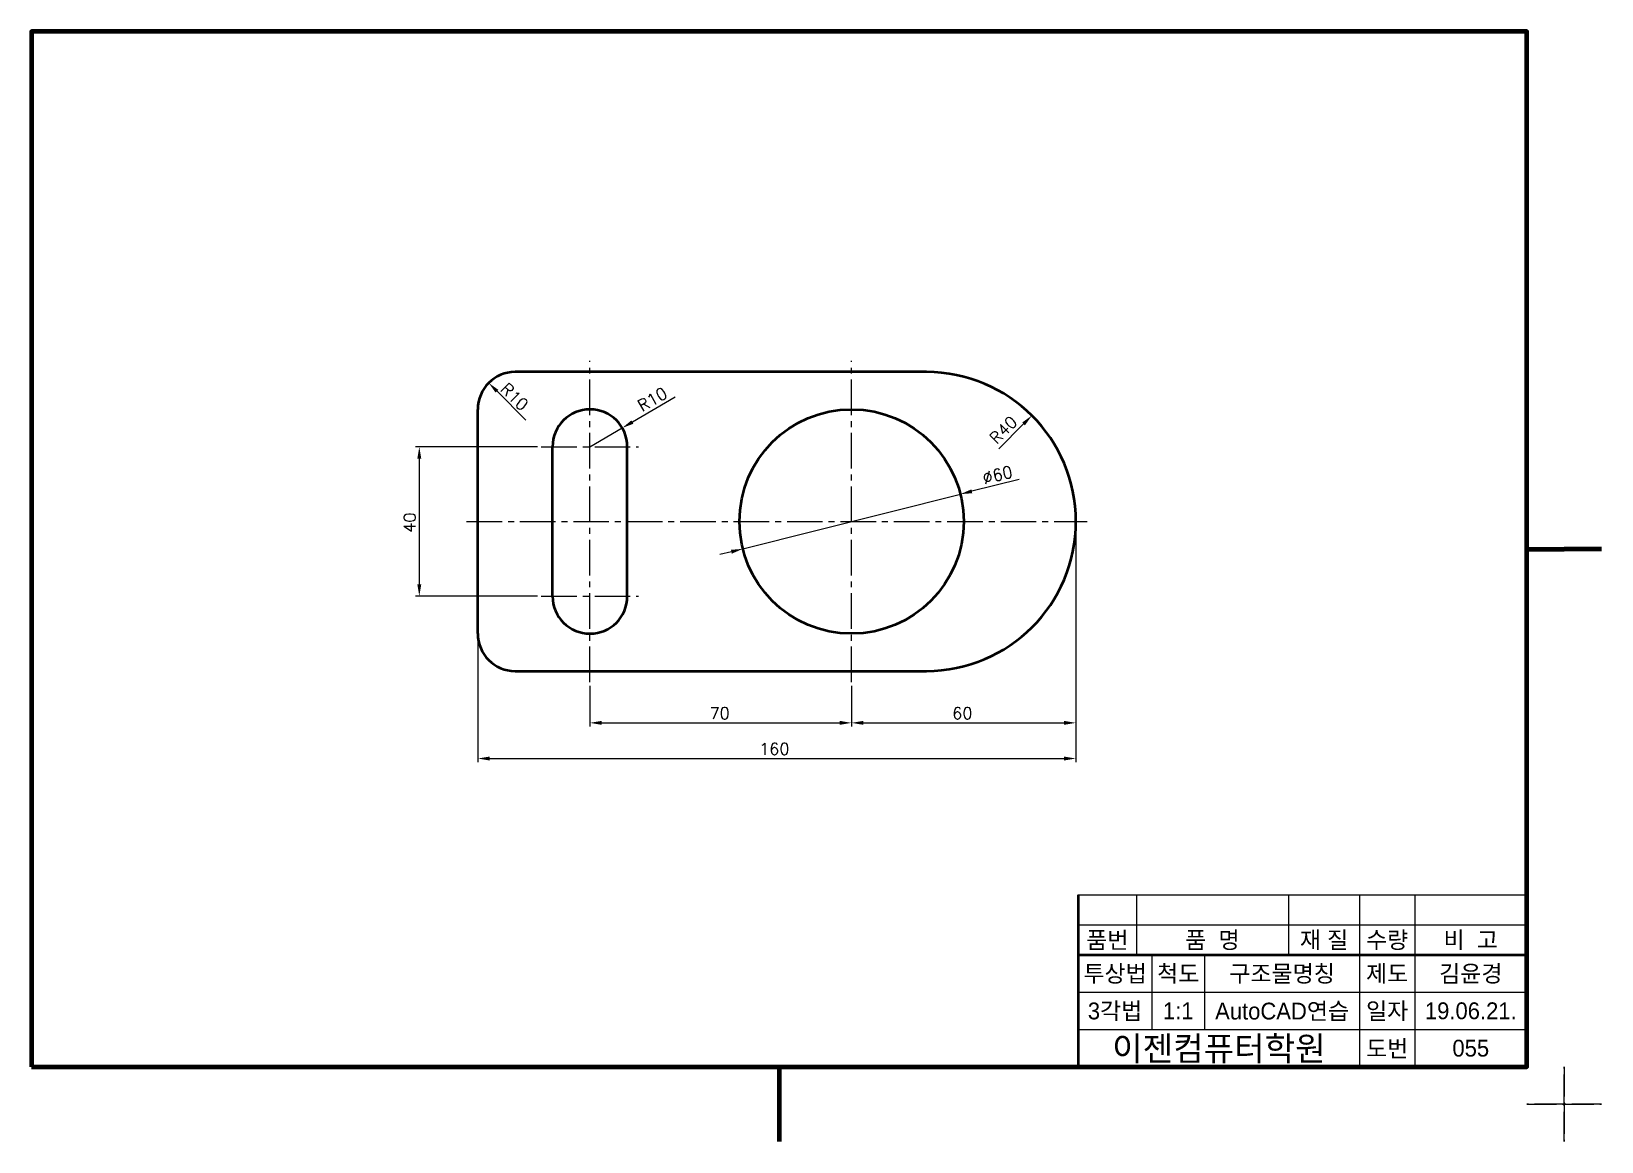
# Model space of a CAD drawing. Header units: millimetres. Extents: x 0 to 4210, y 0 to 2980.
# Drawn here: x 1690 to 2110, y 1475 to 1772 of the extents above; entities that cross this region are included whole.
import ezdxf
from ezdxf.enums import TextEntityAlignment as Align

# ---------------------------------------------------------------- set-up
doc = ezdxf.new("R2010")
doc.units = ezdxf.units.MM
doc.linetypes.add('CENTER2', pattern=[28.575, 19.05, -3.175, 3.175, -3.175])
doc.linetypes.add('PHANTOM2', pattern=[31.75, 15.875, -3.175, 3.175, -3.175, 3.175, -3.175])
for name, color, linetype, lineweight in [('가는선', 1, 'Continuous', 13), ('구분선', 1, 'PHANTOM2', 13), ('문자', 2, 'Continuous', 20), ('외곽선', 4, 'Continuous', 70), ('외형선', 3, 'Continuous', 40), ('중심선', 1, 'CENTER2', 13), ('치수선', 1, 'Continuous', 13)]:
    doc.layers.add(name, color=color, linetype=linetype, lineweight=lineweight)
doc.styles.get("Standard").update_dxf_attribs({"font": 'romans.shx'})
doc.styles.add('한글', font='')
doc.styles.get('한글').set_extended_font_data('Gulim')

msp = doc.modelspace()

# ---------------------------------------------------------------- texts
at = {"layer": '문자', "ltscale": 0.5}
for s, rotation, p in [('R10', 315, (1815.2, 1676.08)), ('R10', 30.147, (1853.32, 1670.14)), ('R40', 45.1167, (1948.19, 1661.36)), ('∅60', 14.1104, (1944.88, 1650.84)), ('40', 90, (1792.76, 1637.89))]:
    msp.add_text(s, height=3.15, rotation=rotation, dxfattribs=at).set_placement(p)
for s, p in [('70', (1871.39, 1588.02)), ('60', (1936.31, 1588.02)), ('160', (1884.66, 1578.48))]:
    msp.add_text(s, height=3.15, dxfattribs=at).set_placement(p)
at = {"layer": '문자', "ltscale": 0.5, "style": '한글'}
for s, height, p in [('품번', 4.5, (1977.79, 1529)), ('품  명', 4.5, (2005.9, 1529)), ('재 질', 4.5, (2035.75, 1529)), ('수량', 4.5, (2052.64, 1529)), ('비  고', 4.5, (2075.01, 1529)), ('투상법', 4.5, (1979.86, 1520)), ('척도', 4.5, (1996.76, 1520)), ('구조물명칭', 4.5, (2024.54, 1520)), ('제도', 4.5, (2052.64, 1520)), ('김윤경', 4.5, (2075.01, 1520)), ('3각법', 4.5, (1979.86, 1510)), ('1:1', 4.5, (1996.76, 1510)), ('AutoCAD연습', 4.5, (2024.54, 1510)), ('일자', 4.5, (2052.64, 1510)), ('19.06.21.', 4.5, (2075.01, 1510)), ('이젠컴퓨터학원', 6.5, (2007.64, 1500)), ('도번', 4.5, (2052.64, 1500)), ('055', 4.5, (2075.01, 1500))]:
    msp.add_text(s, height=height, dxfattribs=at).set_placement(p, align=Align.MIDDLE)

# ---------------------------------------------------------------- linework, layer by layer
at = {"layer": '가는선', "ltscale": 0.5}
for p, q in [((1970, 1541), (2090, 1541)), ((1985.58, 1541), (1985.58, 1525)), ((2026.22, 1541), (2026.22, 1525)), ((2045.27, 1541), (2045.27, 1495)), ((2060.01, 1541), (2060.01, 1495)), ((1970, 1533), (2090, 1533)), ((1989.73, 1525), (1989.73, 1505)), ((2003.8, 1525), (2003.8, 1505)), ((1970, 1515), (2090, 1515)), ((1970, 1505), (2090, 1505))]:
    msp.add_line(p, q, dxfattribs=at)
at = {"layer": '구분선', "ltscale": 0.5}
for points in [[(2090, 1485), (2100, 1485), (2100, 1495)], [(2090, 1485), (2100, 1485), (2100, 1495)], [(2100, 1495), (2100, 1485), (2110, 1485)], [(2100, 1495), (2100, 1485), (2110, 1485)], [(2100, 1495), (2100, 1485), (2110, 1485)], [(2100, 1495), (2100, 1485), (2110, 1485)], [(2100, 1475), (2100, 1485), (2090, 1485)], [(2110, 1485), (2100, 1485), (2100, 1475)], [(2110, 1485), (2100, 1485), (2100, 1475)]]:
    msp.add_lwpolyline(points, dxfattribs=at)
at = {"layer": '외곽선', "ltscale": 0.5}
for p, q in [((2090, 1633.5), (2100, 1633.5)), ((2110, 1633.5), (2100, 1633.5)), ((2110, 1633.5), (2100, 1633.5)), ((2090, 1495), (2090, 1541)), ((1890, 1495), (1890, 1485)), ((1890, 1495), (1890, 1485)), ((1890, 1485), (1890, 1475))]:
    msp.add_line(p, q, dxfattribs=at)
msp.add_lwpolyline([(1690, 1495), (2090, 1495), (2090, 1772), (1690, 1772)], close=True, dxfattribs=at)
at = {"layer": '외형선', "ltscale": 0.5}
for p, q in [((1929.39, 1680.89), (1819.39, 1680.89)), ((1809.39, 1610.89), (1809.39, 1670.89)), ((1829.39, 1620.89), (1829.39, 1660.89)), ((1849.39, 1620.89), (1849.39, 1660.89)), ((1819.39, 1600.89), (1929.39, 1600.89)), ((1970, 1541), (1970, 1533)), ((1970, 1533), (1970, 1525)), ((1970, 1525), (2090, 1525)), ((1970, 1525), (1970, 1505)), ((1970, 1505), (1970, 1495))]:
    msp.add_line(p, q, dxfattribs=at)
msp.add_circle((1909.39, 1640.89), 30, dxfattribs=at)
for centre, radius, start, end in [((1819.39, 1670.89), 10, 90, 180), ((1929.39, 1640.89), 40, 270, 90), ((1839.39, 1660.89), 10, 0, 180), ((1839.39, 1620.89), 10, 180, 0), ((1819.39, 1610.89), 10, 180, 270)]:
    msp.add_arc(centre, radius, start, end, dxfattribs=at)
at = {"layer": '중심선', "ltscale": 0.5}
for p, q in [((1839.39, 1597.89), (1839.39, 1683.89)), ((1909.39, 1597.89), (1909.39, 1683.89)), ((1826.39, 1660.89), (1852.39, 1660.89)), ((1806.39, 1640.89), (1972.39, 1640.89)), ((1826.39, 1620.89), (1852.39, 1620.89))]:
    msp.add_line(p, q, dxfattribs=at)
at = {"layer": '치수선', "ltscale": 0.5}
for p, q in [((1822.29, 1667.98), (1814.54, 1675.73)), ((1862.21, 1674.14), (1850.76, 1667.49)), ((1839.39, 1660.89), (1848.03, 1665.91)), ((1948.73, 1660.31), (1955.39, 1667)), ((1825.39, 1660.89), (1792.76, 1660.89)), ((1793.76, 1657.74), (1793.76, 1624.04)), ((1954.24, 1652.16), (1941.54, 1648.97)), ((1880.29, 1633.57), (1938.48, 1648.2)), ((1969.39, 1639.89), (1969.39, 1586.02)), ((1877.24, 1632.8), (1874.18, 1632.04)), ((1825.39, 1620.89), (1792.76, 1620.89)), ((1809.39, 1609.89), (1809.39, 1576.48)), ((1839.39, 1596.89), (1839.39, 1586.02)), ((1909.39, 1596.89), (1909.39, 1586.02)), ((1842.54, 1587.02), (1906.24, 1587.02)), ((1912.54, 1587.02), (1966.24, 1587.02)), ((1969.39, 1586.02), (1969.39, 1576.48)), ((1812.54, 1577.48), (1966.24, 1577.48))]:
    msp.add_line(p, q, dxfattribs=at)
for points in [[(1814.91, 1676.1), (1814.17, 1675.36), (1812.31, 1677.96)], [(1850.49, 1667.94), (1851.02, 1667.04), (1848.03, 1665.91)], [(1955.02, 1667.37), (1955.76, 1666.62), (1957.61, 1669.23)], [(1793.23, 1657.74), (1794.28, 1657.74), (1793.76, 1660.89)], [(1941.41, 1649.48), (1941.66, 1648.46), (1938.48, 1648.2)], [(1877.11, 1633.31), (1877.36, 1632.29), (1880.29, 1633.57)], [(1793.23, 1624.04), (1794.28, 1624.04), (1793.76, 1620.89)], [(1842.54, 1587.55), (1842.54, 1586.5), (1839.39, 1587.02)], [(1906.24, 1587.55), (1906.24, 1586.5), (1909.39, 1587.02)], [(1912.54, 1587.55), (1912.54, 1586.5), (1909.39, 1587.02)], [(1966.24, 1587.55), (1966.24, 1586.5), (1969.39, 1587.02)], [(1812.54, 1578), (1812.54, 1576.95), (1809.39, 1577.48)], [(1966.24, 1578), (1966.24, 1576.95), (1969.39, 1577.48)]]:
    msp.add_solid(points, dxfattribs=at)

msp.set_redraw_order([(e.dxf.handle, doc.entitydb.next_handle()) for e in msp.query("TEXT MTEXT ATTDEF DIMENSION ARC_DIMENSION")])  # texts and dimensions are drawn at this point

doc.saveas('drawing.dxf')
